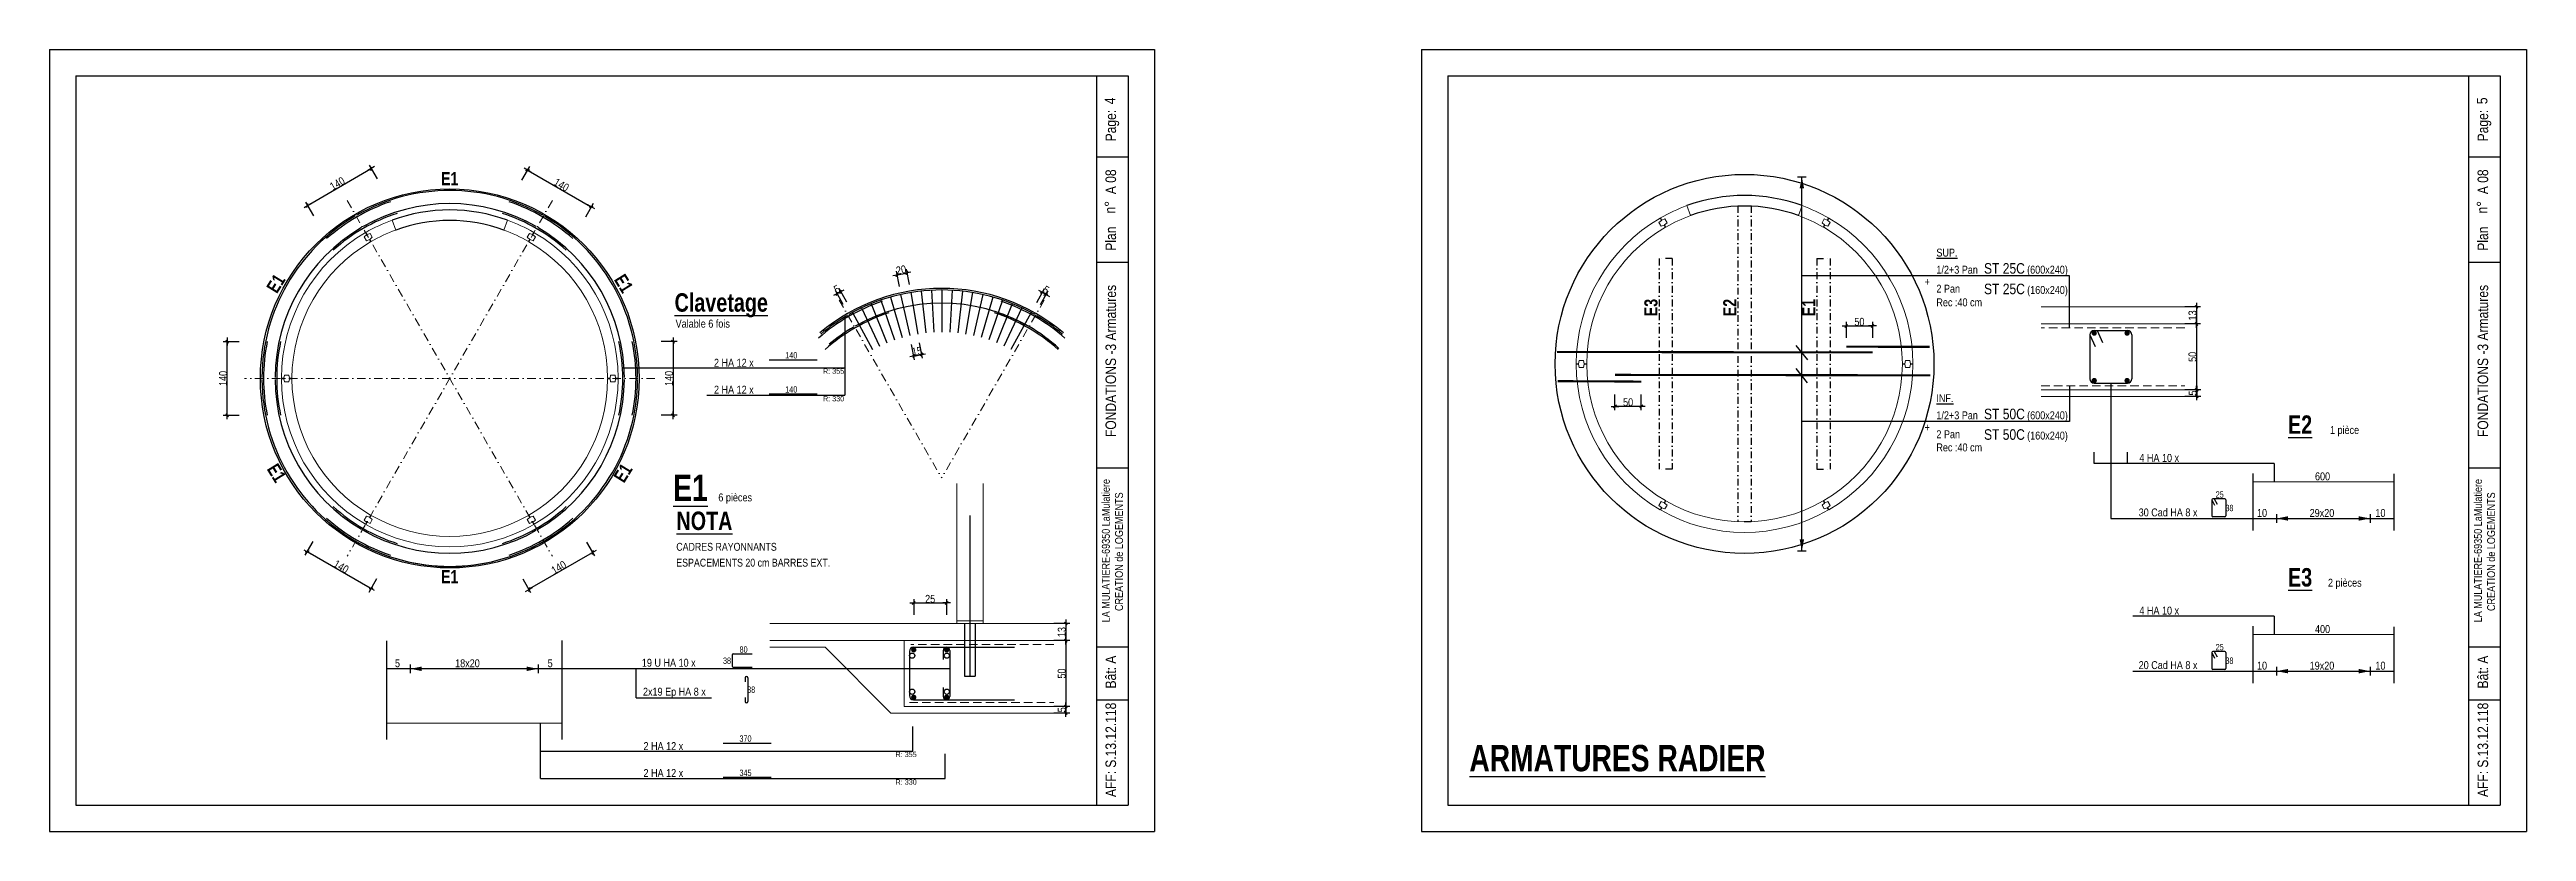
# Model space of a CAD drawing. Header units: centimetres. Extents: x 21705 to 41805, y -18708 to 100.
# Drawn here: x 31980 to 36688, y -18708 to -17223 of the extents above; entities that cross this region are included whole.
import ezdxf
from ezdxf.enums import TextEntityAlignment as Align

# ---------------------------------------------------------------- set-up
doc = ezdxf.new("R2010")
doc.units = ezdxf.units.CM
doc.header["$LTSCALE"] = 25.4
doc.header["$PDMODE"] = 1
doc.header["$PDSIZE"] = -2
for name, pattern in [('CACHE', [9.525, 6.35, -3.175]), ('TIRETPT2', [12.7, 6.35, -3.175, 0, -3.175]), ('TIRETPTX2', [50.8, 25.4, -12.7, 0, -12.7])]:
    doc.linetypes.add(name, pattern=pattern)
for name, color, linetype in [('01_cote_gen', 4, 'Continuous'), ('01_fenetres', 171, 'Continuous'), ('01_linteaux', 2, 'Continuous'), ('01_poch_murs', 253, 'Continuous'), ('01_texte', 230, 'Continuous'), ('AA_COTES', 2, 'Continuous')]:
    doc.layers.add(name, color=color, linetype=linetype)
doc.layers.add('01_murs_coup', color=5, linetype='Continuous', lineweight=60)
doc.layers.add('B Général', color=7, linetype='Continuous', lineweight=5)
doc.styles.add('impact', font='impact.ttf')
doc.styles.add('MATTE_TXT', font='arial.ttf')
doc.styles.add('STYLE2', font='ARIALN.TTF')
doc.linetypes.add('ZIGZAG', pattern='A,0.00254,-5.08,[131,ltypeshp.shx,S=5.08,R=0,X=-5.08,Y=0],-10.16,[131,ltypeshp.shx,S=5.08,R=180,X=5.08,Y=0],-5.08', length=20.32254)
doc.dimstyles.new('JB5', dxfattribs={"dimscale": 0.1, "dimtxt": 150, "dimasz": 15, "dimexe": 0.1, "dimexo": 0.1, "dimgap": 0.09, "dimtad": 1, "dimdec": 1, "dimlfac": 0.4, "dimdsep": 46, "dimtxsty": 'STYLE2', "dimblk1": 'BOND_G', "dimblk2": 'BOND_D', "dimsah": 1, "dimcen": 1.5, "dimdle": 0.01, "dimse1": 1, "dimse2": 1, "dimclrd": 4, "dimclre": 2, "dimclrt": 6, "dimazin": 2, "dimtfac": 2.333333, "dimtdec": 1, "dimtix": 1, "dimtmove": 2, "dimatfit": 3, "dimldrblk": 'BOND_G', "dimfxl": 1, "dimtolj": 1, "dimtzin": 0, "dimarcsym": 0})
doc.dimstyles.new('JB50', dxfattribs={"dimscale": 0.1, "dimtxt": 150, "dimasz": 15, "dimexe": 0.1, "dimexo": 0.1, "dimgap": 0.09, "dimtad": 1, "dimdec": 1, "dimdsep": 46, "dimtxsty": 'STYLE2', "dimblk1": 'BOND_G', "dimblk2": 'BOND_D', "dimsah": 1, "dimcen": 1.5, "dimdle": 0.01, "dimse1": 1, "dimse2": 1, "dimclrd": 4, "dimclre": 2, "dimclrt": 6, "dimazin": 2, "dimtfac": 2.333333, "dimtdec": 1, "dimtix": 1, "dimtmove": 2, "dimatfit": 3, "dimldrblk": 'BOND_G', "dimfxl": 1, "dimtolj": 1, "dimtzin": 0, "dimarcsym": 0})

msp = doc.modelspace()

# ---------------------------------------------------------------- texts
at = {"layer": '01_texte', "style": 'STYLE2'}
for s, height, p in [('4', 20, (34006.06, -17326.61)), ('5', 20, (36614.06, -17326.61)), ('Page:', 20, (34007.5, -17397.3)), ('Page:', 20, (36615.5, -17397.3)), (' A 08', 20, (34007.5, -17503.94)), (' A 08', 20, (36615.5, -17503.94)), ('n%%D', 20, (34006.06, -17534.28)), ('n%%D', 20, (36614.06, -17534.28)), ('Plan', 20, (34007.5, -17604.96)), ('Plan', 20, (36615.5, -17604.96)), ('FONDATIONS -3 Armatures', 20, (34007.5, -17958.83)), ('FONDATIONS -3 Armatures', 20, (36615.5, -17958.83)), ('LA MULATIERE-69350 LaMulatiere', 15, (33995.64, -18310.68)), ('CREATION de LOGEMENTS', 15, (34020.64, -18289.2)), ('LA MULATIERE-69350 LaMulatiere', 15, (36603.64, -18310.68)), ('CREATION de LOGEMENTS', 15, (36628.64, -18289.2)), ('Bât: A', 20, (34007.5, -18436.42)), ('Bât: A', 20, (36615.5, -18436.42)), ('S.13.12.118', 20, (34007.5, -18586.92)), ('S.13.12.118', 20, (36615.5, -18586.92)), ('AFF:', 20, (34007.5, -18642.58)), ('AFF:', 20, (36615.5, -18642.58))]:
    msp.add_text(s, height=height, rotation=90, dxfattribs=at).set_placement(p)
at = {"layer": '01_texte', "style": 'impact'}
for s, height, p in [('E1', 25, (32740.88, -17487.98)), ('%%UClavetage', 35, (33257.08, -17731.21)), ('%%UE2', 35, (36258.08, -17963.21)), ('%%UE1', 50, (33198.58, -18095.21)), ('E1', 25, (32740.88, -18243.98)), ('%%UE3', 35, (36258.08, -18253.21)), ('%%UARMATURES RADIER', 50, (34960.57, -18608.58))]:
    msp.add_text(s, height=height, dxfattribs=at).set_placement(p, align=Align.BOTTOM_CENTER)
at = {"layer": '01_texte', "style": 'STYLE2'}
for s, height, p in [('%%USUP.', 15, (35566.77, -17616)), ('1/2+3 Pan', 15, (35566.77, -17648.5)), ('ST 25C', 20, (35657.27, -17648.5)), ('(600x240)', 15, (35739.27, -17648.5)), ('+', 15, (35544.27, -17671.5)), ('2 Pan', 15, (35566.77, -17684.5)), ('Rec :40 cm', 15, (35566.77, -17710.5)), ('ST 25C', 20, (35657.27, -17687.5)), ('(160x240)', 15, (35739.27, -17687)), ('R: 355', 10, (33450.44, -17838.57)), ('R: 330', 10, (33450.44, -17890.96)), ('%%UINF.', 15, (35566.77, -17892.5)), ('+', 15, (35544.27, -17948)), ('1/2+3 Pan', 15, (35566.77, -17925)), ('ST 50C', 20, (35657.27, -17925)), ('(600x240)', 15, (35739.27, -17925)), ('2 Pan', 15, (35566.77, -17961)), ('Rec :40 cm', 15, (35566.77, -17986)), ('ST 50C', 20, (35657.27, -17964)), ('(160x240)', 15, (35739.27, -17963.5)), ('30 Cad HA 8 x', 15, (35951.25, -18109.5)), ('19 U HA 10 x', 15, (33106.27, -18395)), ('20 Cad HA 8 x', 15, (35951.25, -18399.5)), ('2x19 Ep HA 8 x', 15, (33108.34, -18450)), ('R: 355', 10, (33588.31, -18566.7)), ('R: 330', 10, (33588.31, -18619.1))]:
    msp.add_text(s, height=height, dxfattribs=at).set_placement(p)
at = {"layer": '01_texte', "style": 'impact'}
for s, rotation, p in [('E1', 58.32453, (32427.51, -17677.66)), ('E1', 301.67547, (33054.65, -17677.67)), ('E3', 90, (35044.16, -17712.82)), ('E2', 90, (35194.16, -17712.82)), ('E1', 90, (35344.16, -17712.82)), ('E1', 301.67547, (32394.88, -18037.48)), ('E1', 58.32453, (33087.28, -18037.47))]:
    msp.add_text(s, height=25, rotation=rotation, dxfattribs=at).set_placement(p, align=Align.BOTTOM_CENTER)
at = {"layer": '01_texte', "style": 'STYLE2'}
for s, p in [('Valable 6 fois', (33273.56, -17751)), ('2 HA 12 x', (33318.8, -17825.2)), ('2 HA 12 x', (33318.8, -17876.38)), ('1 pièce ', (36375.06, -17953)), ('4 HA 10 x', (36028.04, -18005.96)), ('600', (36315.09, -18041)), ('6 pièces', (33315.56, -18081)), ('10', (36195.27, -18110.5)), ('29x20', (36323.09, -18110.5)), ('10', (36420.38, -18110.5)), ('2 pièces', (36375.06, -18243)), ('4 HA 10 x', (36028.04, -18295.96)), ('400', (36315.09, -18331)), ('5', (32646.56, -18396)), ('18x20', (32798.11, -18396)), ('5', (32936.67, -18396)), ('10', (36195.27, -18400.5)), ('19x20', (36323.09, -18400.5)), ('10', (36420.38, -18400.5)), ('2 HA 12 x', (33184.8, -18553.28)), ('2 HA 12 x', (33184.8, -18604.46))]:
    msp.add_text(s, height=15, dxfattribs=at).set_placement(p, align=Align.RIGHT)
at = {"layer": '01_texte', "style": 'STYLE2', "width": 0.8}
for s, p in [('140', (33401.65, -17809.51)), ('140', (33401.65, -17874.41)), ('25', (36112.94, -18073.85)), ('38', (36131.42, -18099.59)), ('80', (33307.17, -18368.35)), ('25', (36112.94, -18363.85)), ('38', (33275.69, -18389.59)), ('38', (36131.42, -18389.59)), ('38', (33321.67, -18444.68)), ('370', (33314.65, -18537.59)), ('345', (33314.65, -18602.49))]:
    msp.add_text(s, height=12, dxfattribs=at).set_placement(p, align=Align.RIGHT)
at = {"layer": '01_texte', "style": 'impact'}
msp.add_text('%%UNOTA', height=35, dxfattribs=at).set_placement((33171.92, -18145.91), align=Align.BOTTOM_LEFT)
at = {"layer": '01_texte', "style": 'MATTE_TXT', "width": 0.8}
for s, p in [('CADRES RAYONNANTS', (33171.64, -18179.31)), ('ESPACEMENTS 20 cm BARRES EXT.', (33171.64, -18209.42))]:
    msp.add_text(s, height=15, dxfattribs=at).set_placement(p, align=Align.BOTTOM_LEFT)

# ---------------------------------------------------------------- blocks, each defined once
blk = doc.blocks.new('BOND_G')
at = {"layer": 'AA_COTES', "color": 0}
for p, q in [((5, 0), (-5, 0)), ((1.8, 1.8), (-1.8, -1.8)), ((0, -5), (0, 15))]:
    blk.add_line(p, q, dxfattribs=at)
blk = doc.blocks.new('BOND_D')
at = {"layer": 'AA_COTES', "color": 0}
for p, q in [((5, 0), (-5, 0)), ((-1.8, -1.8), (1.8, 1.8)), ((0, 5), (0, -15))]:
    blk.add_line(p, q, dxfattribs=at)
blk = doc.blocks.new('*D43')
at = {"layer": '01_cote_gen', "color": 4, "lineweight": -2, "transparency": 16777216}
blk.add_line((33912, -18347), (33912, -18469), dxfattribs=at)
at = {"layer": 'Defpoints', "color": 0, "transparency": 16777216}
for p in [(33889.4, -18345.5), (33889.4, -18470.5), (33912, -18470.5)]:
    blk.add_point(p, dxfattribs=at)
at = {"layer": '01_cote_gen', "color": 4, "lineweight": -2, "transparency": 16777216, "xscale": 1.5, "yscale": 1.5, "zscale": 1.5}
for name, p, rotation in [('BOND_G', (33912, -18345.5), 90), ('BOND_D', (33912, -18470.5), 270)]:
    blk.add_blockref(name, p, dxfattribs=dict(at, rotation=rotation))
at = {"layer": '01_cote_gen', "color": 6, "transparency": 16777216, "insert": (33904.3, -18408), "char_height": 15, "attachment_point": 5, "rotation": 90, "style": 'STYLE2'}
blk.add_mtext('\\A1;50', dxfattribs=at)
blk = doc.blocks.new('*D44')
at = {"layer": '01_cote_gen', "color": 4, "lineweight": -2, "transparency": 16777216}
blk.add_line((33912, -18472), (33912, -18481.5), dxfattribs=at)
at = {"layer": 'Defpoints', "color": 0, "transparency": 16777216}
for p in [(33879.5, -18470.5), (33879.5, -18483), (33912, -18483)]:
    blk.add_point(p, dxfattribs=at)
at = {"layer": '01_cote_gen', "color": 4, "lineweight": -2, "transparency": 16777216, "xscale": 1.5, "yscale": 1.5, "zscale": 1.5}
for name, p, rotation in [('BOND_G', (33912, -18470.5), 90), ('BOND_D', (33912, -18483), 270)]:
    blk.add_blockref(name, p, dxfattribs=dict(at, rotation=rotation))
at = {"layer": '01_cote_gen', "color": 6, "transparency": 16777216, "insert": (33904.4, -18476.8), "char_height": 15, "attachment_point": 5, "rotation": 90, "style": 'STYLE2'}
blk.add_mtext('\\A1;5', dxfattribs=at)
blk = doc.blocks.new('*D45')
at = {"layer": '01_cote_gen', "color": 4, "lineweight": -2, "transparency": 16777216}
blk.add_line((33624.5, -18274), (33684, -18274), dxfattribs=at)
at = {"layer": 'Defpoints', "color": 0, "transparency": 16777216}
for p in [(33623, -18296.5), (33685.5, -18274), (33685.5, -18296.5)]:
    blk.add_point(p, dxfattribs=at)
at = {"layer": '01_cote_gen', "color": 4, "lineweight": -2, "transparency": 16777216, "xscale": 1.5, "yscale": 1.5, "zscale": 1.5, "rotation": 180}
blk.add_blockref('BOND_G', (33623, -18274), dxfattribs=at)
at = {"layer": '01_cote_gen', "color": 4, "lineweight": -2, "transparency": 16777216, "xscale": 1.5, "yscale": 1.5, "zscale": 1.5}
blk.add_blockref('BOND_D', (33685.5, -18274), dxfattribs=at)
at = {"layer": '01_cote_gen', "color": 6, "transparency": 16777216, "insert": (33654.2, -18266.3), "char_height": 15, "attachment_point": 5, "style": 'STYLE2'}
blk.add_mtext('\\A1;25', dxfattribs=at)
blk = doc.blocks.new('*D87')
at = {"layer": '01_cote_gen', "color": 4, "lineweight": -2, "transparency": 16777216}
for p, q in [((33621.7, -17805.2), (33620.2, -17805.4)), ((33623.1, -17804.9), (33638.1, -17801.9)), ((33639.6, -17801.7), (33641.1, -17801.4))]:
    blk.add_line(p, q, dxfattribs=at)
at = {"layer": 'Defpoints', "color": 0, "transparency": 16777216}
for p in [(33615.6, -17766.2), (33630.6, -17763.3), (33638.1, -17801.9)]:
    blk.add_point(p, dxfattribs=at)
at = {"layer": '01_cote_gen', "color": 4, "lineweight": -2, "transparency": 16777216, "xscale": 1.5, "yscale": 1.5, "zscale": 1.5}
for name, p, rotation in [('BOND_G', (33623.1, -17804.9), 11.04263374792501), ('BOND_D', (33638.1, -17801.9), 191.0426337479251)]:
    blk.add_blockref(name, p, dxfattribs=dict(at, rotation=rotation))
at = {"layer": '01_cote_gen', "color": 6, "transparency": 16777216, "insert": (33629.2, -17795.9), "char_height": 15, "attachment_point": 5, "rotation": 11.0426, "style": 'STYLE2'}
blk.add_mtext('\\A1;15', dxfattribs=at)
blk = doc.blocks.new('*D88')
at = {"layer": '01_cote_gen', "color": 4, "lineweight": -2, "transparency": 16777216}
blk.add_line((33592.3, -17650.5), (33608.7, -17647.3), dxfattribs=at)
at = {"layer": 'Defpoints', "color": 0, "transparency": 16777216}
for p in [(33610.1, -17647.1), (33598.1, -17688.1), (33617.4, -17684.4)]:
    blk.add_point(p, dxfattribs=at)
at = {"layer": '01_cote_gen', "color": 4, "lineweight": -2, "transparency": 16777216, "xscale": 1.5, "yscale": 1.5, "zscale": 1.5}
for name, p, rotation in [('BOND_G', (33590.8, -17650.8), 191.0426337478496), ('BOND_D', (33610.1, -17647.1), 11.04263374784956)]:
    blk.add_blockref(name, p, dxfattribs=dict(at, rotation=rotation))
at = {"layer": '01_cote_gen', "color": 6, "transparency": 16777216, "insert": (33599, -17641.4), "char_height": 15, "attachment_point": 5, "rotation": 11.0426, "style": 'STYLE2'}
blk.add_mtext('\\A1;20', dxfattribs=at)
blk = doc.blocks.new('*D89')
at = {"layer": '01_cote_gen', "color": 4, "lineweight": -2, "transparency": 16777216}
blk.add_line((33912, -18314.5), (33912, -18344), dxfattribs=at)
at = {"layer": 'Defpoints', "color": 0, "transparency": 16777216}
for p in [(33889.4, -18313), (33876.4, -18345.5), (33912, -18345.5)]:
    blk.add_point(p, dxfattribs=at)
at = {"layer": '01_cote_gen', "color": 4, "lineweight": -2, "transparency": 16777216, "xscale": 1.5, "yscale": 1.5, "zscale": 1.5}
for name, p, rotation in [('BOND_G', (33912, -18313), 90), ('BOND_D', (33912, -18345.5), 270)]:
    blk.add_blockref(name, p, dxfattribs=dict(at, rotation=rotation))
at = {"layer": '01_cote_gen', "color": 6, "transparency": 16777216, "insert": (33904.3, -18329.2), "char_height": 15, "attachment_point": 5, "rotation": 90, "style": 'STYLE2'}
blk.add_mtext('\\A1;13', dxfattribs=at)
blk = doc.blocks.new('*D90')
at = {"layer": '01_cote_gen', "color": 4, "lineweight": -2, "transparency": 16777216}
for p, q in [((33475.9, -17687.2), (33474.6, -17688)), ((33484.2, -17682.6), (33477.2, -17686.5)), ((33485.6, -17681.9), (33486.9, -17681.2))]:
    blk.add_line(p, q, dxfattribs=at)
at = {"layer": 'Defpoints', "color": 0, "transparency": 16777216}
for p in [(33477.2, -17686.5), (33499.4, -17726.3), (33506.3, -17722.4)]:
    blk.add_point(p, dxfattribs=at)
at = {"layer": '01_cote_gen', "color": 4, "lineweight": -2, "transparency": 16777216, "xscale": 1.5, "yscale": 1.5, "zscale": 1.5}
for name, p, rotation in [('BOND_D', (33477.2, -17686.5), 29.03693990690281), ('BOND_G', (33484.2, -17682.6), 209.0369399069028)]:
    blk.add_blockref(name, p, dxfattribs=dict(at, rotation=rotation))
at = {"layer": '01_cote_gen', "color": 6, "transparency": 16777216, "insert": (33477, -17677.9), "char_height": 15, "attachment_point": 5, "rotation": 29.0369, "style": 'STYLE2'}
blk.add_mtext('\\A1;5', dxfattribs=at)
blk = doc.blocks.new('*D91')
at = {"layer": '01_cote_gen', "color": 4, "lineweight": -2, "transparency": 16777216}
for p, q in [((33865.9, -17683.4), (33864.6, -17682.6)), ((33874.2, -17688), (33867.2, -17684.1)), ((33875.5, -17688.7), (33876.8, -17689.4))]:
    blk.add_line(p, q, dxfattribs=at)
at = {"layer": 'Defpoints', "color": 0, "transparency": 16777216}
for p in [(33867.2, -17684.1), (33845.9, -17722.4), (33852.9, -17726.3)]:
    blk.add_point(p, dxfattribs=at)
at = {"layer": '01_cote_gen', "color": 4, "lineweight": -2, "transparency": 16777216, "xscale": 1.5, "yscale": 1.5, "zscale": 1.5}
for name, p, rotation in [('BOND_D', (33867.2, -17684.1), 330.9630600931023), ('BOND_G', (33874.2, -17688), 150.9630600931023)]:
    blk.add_blockref(name, p, dxfattribs=dict(at, rotation=rotation))
at = {"layer": '01_cote_gen', "color": 6, "transparency": 16777216, "insert": (33874.4, -17679.4), "char_height": 15, "attachment_point": 5, "rotation": 330.9631, "style": 'STYLE2'}
blk.add_mtext('\\A1;5', dxfattribs=at)
blk = doc.blocks.new('*D92')
at = {"layer": '01_cote_gen', "color": 4, "lineweight": -2, "transparency": 16777216}
blk.add_line((33165.5, -17779), (33165.5, -17916), dxfattribs=at)
at = {"layer": 'Defpoints', "color": 0, "transparency": 16777216}
for p in [(33088.1, -17777.5), (33088.1, -17917.5), (33165.5, -17917.5)]:
    blk.add_point(p, dxfattribs=at)
at = {"layer": '01_cote_gen', "color": 4, "lineweight": -2, "transparency": 16777216, "xscale": 1.5, "yscale": 1.5, "zscale": 1.5}
for name, p, rotation in [('BOND_G', (33165.5, -17777.5), 90), ('BOND_D', (33165.5, -17917.5), 270)]:
    blk.add_blockref(name, p, dxfattribs=dict(at, rotation=rotation))
at = {"layer": '01_cote_gen', "color": 6, "transparency": 16777216, "insert": (33157.8, -17847.5), "char_height": 15, "attachment_point": 5, "rotation": 90, "style": 'STYLE2'}
blk.add_mtext('\\A1;140', dxfattribs=at)
blk = doc.blocks.new('*D93')
at = {"layer": '01_cote_gen', "color": 4, "lineweight": -2, "transparency": 16777216}
blk.add_line((32890.2, -17452.3), (33008.8, -17520.8), dxfattribs=at)
at = {"layer": 'Defpoints', "color": 0, "transparency": 16777216}
for p in [(32854, -17512), (33010.1, -17521.5), (32975.2, -17582)]:
    blk.add_point(p, dxfattribs=at)
at = {"layer": '01_cote_gen', "color": 4, "lineweight": -2, "transparency": 16777216, "xscale": 1.5, "yscale": 1.5, "zscale": 1.5}
for name, p, rotation in [('BOND_G', (32888.9, -17451.5), 149.9999999999151), ('BOND_D', (33010.1, -17521.5), 329.9999999999151)]:
    blk.add_blockref(name, p, dxfattribs=dict(at, rotation=rotation))
at = {"layer": '01_cote_gen', "color": 6, "transparency": 16777216, "insert": (32953.3, -17479.9), "char_height": 15, "attachment_point": 5, "rotation": 330, "style": 'STYLE2'}
blk.add_mtext('\\A1;140', dxfattribs=at)
blk = doc.blocks.new('*D94')
at = {"layer": '01_cote_gen', "color": 4, "lineweight": -2, "transparency": 16777216}
blk.add_line((32471.9, -17518.2), (32590.5, -17449.7), dxfattribs=at)
at = {"layer": 'Defpoints', "color": 0, "transparency": 16777216}
for p in [(32591.8, -17449), (32628.2, -17512), (32507, -17582)]:
    blk.add_point(p, dxfattribs=at)
at = {"layer": '01_cote_gen', "color": 4, "lineweight": -2, "transparency": 16777216, "xscale": 1.5, "yscale": 1.5, "zscale": 1.5}
for name, p, rotation in [('BOND_D', (32591.8, -17449), 30.00000000011737), ('BOND_G', (32470.6, -17519), 210.0000000001174)]:
    blk.add_blockref(name, p, dxfattribs=dict(at, rotation=rotation))
at = {"layer": '01_cote_gen', "color": 6, "transparency": 16777216, "insert": (32527.4, -17477.4), "char_height": 15, "attachment_point": 5, "rotation": 30, "style": 'STYLE2'}
blk.add_mtext('\\A1;140', dxfattribs=at)
blk = doc.blocks.new('*D95')
at = {"layer": '01_cote_gen', "color": 4, "lineweight": -2, "transparency": 16777216}
blk.add_line((32318, -17916), (32318, -17779), dxfattribs=at)
at = {"layer": 'Defpoints', "color": 0, "transparency": 16777216}
for p in [(32318, -17777.5), (32394.1, -17777.5), (32394.1, -17917.5)]:
    blk.add_point(p, dxfattribs=at)
at = {"layer": '01_cote_gen', "color": 4, "lineweight": -2, "transparency": 16777216, "xscale": 1.5, "yscale": 1.5, "zscale": 1.5}
for name, p, rotation in [('BOND_D', (32318, -17777.5), 90), ('BOND_G', (32318, -17917.5), 270)]:
    blk.add_blockref(name, p, dxfattribs=dict(at, rotation=rotation))
at = {"layer": '01_cote_gen', "color": 6, "transparency": 16777216, "insert": (32310.3, -17847.5), "char_height": 15, "attachment_point": 5, "rotation": 90, "style": 'STYLE2'}
blk.add_mtext('\\A1;140', dxfattribs=at)
blk = doc.blocks.new('*D96')
at = {"layer": '01_cote_gen', "color": 4, "lineweight": -2, "transparency": 16777216}
blk.add_line((32590.1, -18245.9), (32471.5, -18177.4), dxfattribs=at)
at = {"layer": 'Defpoints', "color": 0, "transparency": 16777216}
for p in [(32507, -18113), (32470.2, -18176.7), (32628.2, -18183)]:
    blk.add_point(p, dxfattribs=at)
at = {"layer": '01_cote_gen', "color": 4, "lineweight": -2, "transparency": 16777216, "xscale": 1.5, "yscale": 1.5, "zscale": 1.5}
for name, p, rotation in [('BOND_D', (32470.2, -18176.7), 149.9999999999004), ('BOND_G', (32591.4, -18246.7), 329.9999999999004)]:
    blk.add_blockref(name, p, dxfattribs=dict(at, rotation=rotation))
at = {"layer": '01_cote_gen', "color": 6, "transparency": 16777216, "insert": (32534.7, -18205), "char_height": 15, "attachment_point": 5, "rotation": 330, "style": 'STYLE2'}
blk.add_mtext('\\A1;140', dxfattribs=at)
blk = doc.blocks.new('*D97')
at = {"layer": '01_cote_gen', "color": 4, "lineweight": -2, "transparency": 16777216}
blk.add_line((33011.5, -18178.9), (32892.9, -18247.4), dxfattribs=at)
at = {"layer": 'Defpoints', "color": 0, "transparency": 16777216}
for p in [(32975.2, -18113), (32854, -18183), (32891.6, -18248.2)]:
    blk.add_point(p, dxfattribs=at)
at = {"layer": '01_cote_gen', "color": 4, "lineweight": -2, "transparency": 16777216, "xscale": 1.5, "yscale": 1.5, "zscale": 1.5}
for name, p, rotation in [('BOND_G', (33012.8, -18178.2), 30.00000000007016), ('BOND_D', (32891.6, -18248.2), 210.0000000000702)]:
    blk.add_blockref(name, p, dxfattribs=dict(at, rotation=rotation))
at = {"layer": '01_cote_gen', "color": 6, "transparency": 16777216, "insert": (32948.4, -18206.5), "char_height": 15, "attachment_point": 5, "rotation": 30, "style": 'STYLE2'}
blk.add_mtext('\\A1;140', dxfattribs=at)
blk = doc.blocks.new('*D99')
at = {"layer": '01_cote_gen', "color": 4, "lineweight": -2, "transparency": 16777216}
blk.add_line((36061.3, -17745.5), (36061.3, -17867.5), dxfattribs=at)
at = {"layer": 'Defpoints', "color": 0, "transparency": 16777216}
for p in [(36038.7, -17744), (36038.7, -17869), (36061.3, -17869)]:
    blk.add_point(p, dxfattribs=at)
at = {"layer": '01_cote_gen', "color": 4, "lineweight": -2, "transparency": 16777216, "xscale": 1.5, "yscale": 1.5, "zscale": 1.5}
for name, p, rotation in [('BOND_G', (36061.3, -17744), 90), ('BOND_D', (36061.3, -17869), 270)]:
    blk.add_blockref(name, p, dxfattribs=dict(at, rotation=rotation))
at = {"layer": '01_cote_gen', "color": 6, "transparency": 16777216, "insert": (36053.6, -17806.5), "char_height": 15, "attachment_point": 5, "rotation": 90, "style": 'STYLE2'}
blk.add_mtext('\\A1;50', dxfattribs=at)
blk = doc.blocks.new('*D100')
at = {"layer": '01_cote_gen', "color": 4, "lineweight": -2, "transparency": 16777216}
blk.add_line((36061.7, -17870.5), (36061.7, -17880), dxfattribs=at)
at = {"layer": 'Defpoints', "color": 0, "transparency": 16777216}
for p in [(36029.2, -17869), (36029.2, -17881.5), (36061.7, -17881.5)]:
    blk.add_point(p, dxfattribs=at)
at = {"layer": '01_cote_gen', "color": 4, "lineweight": -2, "transparency": 16777216, "xscale": 1.5, "yscale": 1.5, "zscale": 1.5}
for name, p, rotation in [('BOND_G', (36061.7, -17869), 90), ('BOND_D', (36061.7, -17881.5), 270)]:
    blk.add_blockref(name, p, dxfattribs=dict(at, rotation=rotation))
at = {"layer": '01_cote_gen', "color": 6, "transparency": 16777216, "insert": (36054.1, -17875.2), "char_height": 15, "attachment_point": 5, "rotation": 90, "style": 'STYLE2'}
blk.add_mtext('\\A1;5', dxfattribs=at)
blk = doc.blocks.new('*D98')
at = {"layer": '01_cote_gen', "color": 4, "lineweight": -2, "transparency": 16777216}
blk.add_line((36061.3, -17713), (36061.3, -17742.5), dxfattribs=at)
at = {"layer": 'Defpoints', "color": 0, "transparency": 16777216}
for p in [(36025.7, -17744), (36038.7, -17711.5), (36061.3, -17744)]:
    blk.add_point(p, dxfattribs=at)
at = {"layer": '01_cote_gen', "color": 4, "lineweight": -2, "transparency": 16777216, "xscale": 1.5, "yscale": 1.5, "zscale": 1.5}
for name, p, rotation in [('BOND_G', (36061.3, -17711.5), 90), ('BOND_D', (36061.3, -17744), 270)]:
    blk.add_blockref(name, p, dxfattribs=dict(at, rotation=rotation))
at = {"layer": '01_cote_gen', "color": 6, "transparency": 16777216, "insert": (36053.6, -17727.8), "char_height": 15, "attachment_point": 5, "rotation": 90, "style": 'STYLE2'}
blk.add_mtext('\\A1;13', dxfattribs=at)
blk = doc.blocks.new('*D101')
at = {"layer": '01_poch_murs', "color": 4, "lineweight": -2, "transparency": 16777216}
blk.add_line((35004.3, -17900.5), (34957.3, -17900.5), dxfattribs=at)
at = {"layer": 'Defpoints', "color": 0, "transparency": 16777216}
for p in [(34955.8, -17870), (35005.8, -17870), (34955.8, -17900.5)]:
    blk.add_point(p, dxfattribs=at)
at = {"layer": '01_poch_murs', "color": 4, "lineweight": -2, "transparency": 16777216, "xscale": 1.5, "yscale": 1.5, "zscale": 1.5, "rotation": 180}
blk.add_blockref('BOND_D', (34955.8, -17900.5), dxfattribs=at)
at = {"layer": '01_poch_murs', "color": 4, "lineweight": -2, "transparency": 16777216, "xscale": 1.5, "yscale": 1.5, "zscale": 1.5}
blk.add_blockref('BOND_G', (35005.8, -17900.5), dxfattribs=at)
at = {"layer": '01_poch_murs', "color": 6, "transparency": 16777216, "insert": (34980.8, -17892.8), "char_height": 15, "attachment_point": 5, "style": 'STYLE2'}
blk.add_mtext('\\A1;50', dxfattribs=at)
blk = doc.blocks.new('*D128')
at = {"layer": '01_poch_murs', "color": 4, "lineweight": -2, "transparency": 16777216}
blk.add_line((35396.9, -17747.8), (35443.9, -17747.8), dxfattribs=at)
at = {"layer": 'Defpoints', "color": 0, "transparency": 16777216}
for p in [(35445.4, -17747.8), (35395.4, -17773.6), (35445.4, -17773.6)]:
    blk.add_point(p, dxfattribs=at)
at = {"layer": '01_poch_murs', "color": 4, "lineweight": -2, "transparency": 16777216, "xscale": 1.5, "yscale": 1.5, "zscale": 1.5, "rotation": 180}
blk.add_blockref('BOND_G', (35395.4, -17747.8), dxfattribs=at)
at = {"layer": '01_poch_murs', "color": 4, "lineweight": -2, "transparency": 16777216, "xscale": 1.5, "yscale": 1.5, "zscale": 1.5}
blk.add_blockref('BOND_D', (35445.4, -17747.8), dxfattribs=at)
at = {"layer": '01_poch_murs', "color": 6, "transparency": 16777216, "insert": (35420.4, -17740.1), "char_height": 15, "attachment_point": 5, "style": 'STYLE2'}
blk.add_mtext('\\A1;50', dxfattribs=at)

# ---------------------------------------------------------------- dimensions: what is measured, and where the dimension line sits
at = {"layer": '01_cote_gen'}
for p1, p2, distance, picture, middle in [((32506.95, -17581.98), (32628.19, -17511.98), 72.73, '*D94', (32527.37, -17477.35)), ((32853.96, -17511.98), (32975.2, -17581.98), 69.78, '*D93', (32953.31, -17479.91)), ((32394.07, -17917.5), (32394.07, -17777.5), 76.07, '*D95', (32310.33, -17847.5)), ((32628.19, -18183.02), (32506.95, -18113.02), 73.5, '*D96', (32534.66, -18205.03)), ((32975.2, -18113.02), (32853.96, -18183.02), 75.23, '*D97', (32948.37, -18206.53))]:
    dim = msp.add_aligned_dim(p1=p1, p2=p2, distance=distance, dimstyle='JB50', dxfattribs=at)
    dim.commit()
    dim.dimension.update_dxf_attribs({"geometry": picture, "text_midpoint": middle})
for p1, p2, distance, text, picture, middle in [((33598.12, -17688.12), (33617.41, -17684.36), 38.01, '20', '*D88', (33599.02, -17641.41)), ((33506.35, -17722.45), (33499.35, -17726.33), -45.54, '5', '*D90', (33477.04, -17677.89)), ((33852.88, -17726.33), (33845.89, -17722.45), -43.86, '5', '*D91', (33874.38, -17679.37)), ((33615.6, -17766.19), (33630.57, -17763.27), -39.41, '15', '*D87', (33629.16, -17795.88))]:
    dim = msp.add_aligned_dim(p1=p1, p2=p2, distance=distance, text=text, dimstyle='JB50', dxfattribs=at)
    dim.commit()
    dim.dimension.update_dxf_attribs({"geometry": picture, "text_midpoint": middle})
for base, p1, p2, dimstyle, picture, middle in [((36061.28, -17744), (36038.69, -17711.5), (36025.69, -17744), 'JB5', '*D98', (36053.61, -17727.75)), ((36061.28, -17869), (36038.69, -17744), (36038.69, -17869), 'JB5', '*D99', (36053.61, -17806.5)), ((33165.5, -17917.5), (33088.09, -17777.5), (33088.09, -17917.5), 'JB50', '*D92', (33157.83, -17847.5)), ((36061.7, -17881.5), (36029.2, -17869), (36029.2, -17881.5), 'JB5', '*D100', (36054.06, -17875.25)), ((33912, -18345.5), (33889.42, -18313), (33876.42, -18345.5), 'JB5', '*D89', (33904.33, -18329.25)), ((33912, -18470.5), (33889.42, -18345.5), (33889.42, -18470.5), 'JB5', '*D43', (33904.33, -18408)), ((33912, -18483), (33879.5, -18470.5), (33879.5, -18483), 'JB5', '*D44', (33904.36, -18476.75))]:
    dim = msp.add_linear_dim(base=base, p1=p1, p2=p2, angle=90, dimstyle=dimstyle, dxfattribs=at)
    dim.commit()
    dim.dimension.update_dxf_attribs({"geometry": picture, "text_midpoint": middle})
dim = msp.add_linear_dim(base=(33685.5, -18274), p1=(33623, -18296.5), p2=(33685.5, -18296.5), dimstyle='JB5', dxfattribs=at)
dim.commit()
dim.dimension.update_dxf_attribs({"geometry": '*D45', "text_midpoint": (33654.25, -18266.33)})
at = {"layer": '01_poch_murs'}
for base, p1, p2, picture, middle in [((35445.4, -17747.79), (35395.4, -17773.56), (35445.4, -17773.56), '*D128', (35420.4, -17740.12)), ((34955.81, -17900.5), (35005.81, -17870), (34955.81, -17870), '*D101', (34980.81, -17892.83))]:
    dim = msp.add_linear_dim(base=base, p1=p1, p2=p2, dimstyle='JB50', dxfattribs=at)
    dim.commit()
    dim.dimension.update_dxf_attribs({"geometry": picture, "text_midpoint": middle})

# ---------------------------------------------------------------- linework, layer by layer
at = {"layer": '01_cote_gen'}
msp.add_line((33506.35, -17722.45), (33544.39, -17792.82), dxfattribs=at)
at = {"layer": '01_fenetres', "ltscale": 30}
for p, q in [((32030.35, -17272.88), (34030.35, -17272.88)), ((32030.35, -17272.88), (32030.35, -18657.88)), ((33970.35, -17272.88), (34030.35, -17272.88)), ((33970.35, -17272.88), (33970.35, -18657.88)), ((33970.35, -17272.88), (34030.35, -17272.88)), ((33970.35, -17272.88), (33970.35, -18657.88)), ((33970.35, -17272.88), (34030.35, -17272.88)), ((33970.35, -17272.88), (33970.35, -18657.88)), ((34030.35, -17272.88), (34030.35, -18657.88)), ((34030.35, -17272.88), (34030.35, -18657.88)), ((34030.35, -17272.88), (34030.35, -18657.88)), ((34030.35, -17272.88), (34030.35, -18657.88)), ((34030.35, -17272.88), (34030.35, -18657.88)), ((34030.35, -17272.88), (34030.35, -18657.88)), ((34638.35, -17272.88), (36638.35, -17272.88)), ((34638.35, -17272.88), (34638.35, -18657.88)), ((36578.35, -17272.88), (36638.35, -17272.88)), ((36578.35, -17272.88), (36578.35, -18657.88)), ((36578.35, -17272.88), (36638.35, -17272.88)), ((36578.35, -17272.88), (36578.35, -18657.88)), ((36578.35, -17272.88), (36638.35, -17272.88)), ((36578.35, -17272.88), (36578.35, -18657.88)), ((36638.35, -17272.88), (36638.35, -18657.88)), ((36638.35, -17272.88), (36638.35, -18657.88)), ((36638.35, -17272.88), (36638.35, -18657.88)), ((36638.35, -17272.88), (36638.35, -18657.88)), ((36638.35, -17272.88), (36638.35, -18657.88)), ((36638.35, -17272.88), (36638.35, -18657.88)), ((34030.35, -17427.01), (33970.35, -17427.01)), ((36638.35, -17427.01), (36578.35, -17427.01)), ((34030.35, -17627.01), (33970.35, -17627.01)), ((36638.35, -17627.01), (36578.35, -17627.01)), ((33970.35, -18017.2), (34030.35, -18017.2)), ((36578.35, -18017.2), (36638.35, -18017.2)), ((33970.35, -18357.38), (34030.35, -18357.38)), ((36578.35, -18357.38), (36638.35, -18357.38)), ((33970.35, -18457.88), (34030.35, -18457.88)), ((36578.35, -18457.88), (36638.35, -18457.88)), ((32030.35, -18657.88), (34030.35, -18657.88)), ((34638.35, -18657.88), (36638.35, -18657.88))]:
    msp.add_line(p, q, dxfattribs=at)
at = {"layer": '01_linteaux', "linetype": 'TIRETPTX2', "ltscale": 0.02}
for p, q in [((35189.58, -17520), (35189.58, -18120)), ((35214.58, -17520), (35189.58, -17520)), ((35214.58, -17520), (35214.58, -18120)), ((35064.58, -17620), (35039.58, -17620)), ((35039.58, -17620), (35039.58, -18020)), ((35064.58, -17620), (35064.58, -18020)), ((35339.58, -17620), (35364.58, -17620)), ((35339.58, -17620), (35339.58, -18020)), ((35364.58, -17620), (35364.58, -18020)), ((35064.58, -18020), (35039.58, -18020)), ((35339.58, -18020), (35364.58, -18020)), ((35214.58, -18120), (35189.58, -18120))]:
    msp.add_line(p, q, dxfattribs=at)
at = {"layer": '01_linteaux'}
for p, q in [((33560.3, -17698.81), (33586.25, -17774.48)), ((33579.06, -17692.94), (33600.81, -17769.93)), ((33598.12, -17688.12), (33615.6, -17766.19)), ((33617.41, -17684.36), (33630.57, -17763.27)), ((33636.88, -17681.66), (33645.67, -17761.18)), ((33656.47, -17680.04), (33660.87, -17759.92)), ((33676.12, -17679.5), (33676.12, -17759.5)), ((33695.77, -17680.04), (33691.36, -17759.92)), ((33715.35, -17681.66), (33706.56, -17761.18)), ((33734.82, -17684.36), (33721.67, -17763.27)), ((33754.12, -17688.12), (33736.64, -17766.19)), ((33773.17, -17692.94), (33751.42, -17769.93)), ((33791.93, -17698.81), (33765.98, -17774.48)), ((33506.35, -17722.45), (33544.39, -17792.82)), ((33523.89, -17713.58), (33558, -17785.94)), ((33541.89, -17705.69), (33571.97, -17779.82)), ((33810.34, -17705.69), (33780.26, -17779.82)), ((33828.35, -17713.58), (33794.23, -17785.94)), ((33845.89, -17722.45), (33807.84, -17792.82)), ((35858.5, -17764.5), (35858.5, -17848.5)), ((35858.5, -17764.5), (35868.5, -17787)), ((35866.5, -17756.5), (35930, -17756.5)), ((35872.5, -17756.5), (35882.5, -17779)), ((35938, -17764.5), (35938, -17848.5)), ((33347.9, -17812.32), (33439.17, -17812.32)), ((33347.9, -17876.74), (33439.17, -17876.74)), ((35866.5, -17856.5), (35930, -17856.5)), ((36090.07, -18078.23), (36090.07, -18108.43)), ((36090.07, -18078.23), (36095.5, -18088.5)), ((36115.07, -18076.23), (36092.07, -18076.23)), ((36095, -18076.23), (36100.43, -18086.5)), ((36117.07, -18078.23), (36117.07, -18108.43)), ((33729.72, -18108), (33729.72, -18413)), ((36115.07, -18110.43), (36092.07, -18110.43)), ((33622.72, -18358), (33814.72, -18358)), ((33277.81, -18372.73), (33277.81, -18393.93)), ((33279.81, -18370.73), (33315.81, -18370.73)), ((33279.81, -18395.93), (33315.81, -18395.93)), ((33614.72, -18366), (33614.72, -18450)), ((33679.22, -18364.25), (33679.22, -18381.25)), ((33691.72, -18364.25), (33691.72, -18451.75)), ((36090.07, -18368.23), (36090.07, -18398.43)), ((36090.07, -18368.23), (36095.5, -18378.5)), ((36115.07, -18366.23), (36092.07, -18366.23)), ((36115.07, -18400.43), (36092.07, -18400.43)), ((36095, -18366.23), (36100.43, -18376.5)), ((36117.07, -18368.23), (36117.07, -18398.43)), ((33302.52, -18416.06), (33302.52, -18423.56)), ((33302.52, -18453.56), (33302.52, -18461.06)), ((33307.52, -18416.06), (33307.52, -18461.06)), ((33679.22, -18434.75), (33679.22, -18451.75)), ((33719.72, -18413), (33739.72, -18413)), ((33622.72, -18458), (33814.72, -18458)), ((33260.9, -18540.4), (33352.17, -18540.4)), ((33260.9, -18604.82), (33352.17, -18604.82))]:
    msp.add_line(p, q, dxfattribs=at)
at = {"layer": '01_linteaux', "linetype": 'ZIGZAG', "ltscale": 0.01}
for p, q in [((33719.72, -18313), (33719.72, -18413)), ((33739.72, -18313), (33739.72, -18413))]:
    msp.add_line(p, q, dxfattribs=at)
at = {"layer": '01_linteaux', "linetype": 'CACHE', "ltscale": 0.2, "const_width": 4}
for points in [[(35445.4, -17798.09), (34845.81, -17797.21)], [(35553.84, -17787.52), (35395.4, -17787.28)]]:
    msp.add_lwpolyline(points, dxfattribs=at)
at = {"layer": '01_linteaux', "const_width": 5}
for points in [[(35864.28, -17761.5, 1), (35869.28, -17761.5, 1)], [(35926.78, -17761.5, 1), (35931.78, -17761.5, 1)], [(35864.28, -17851.5, -1), (35869.28, -17851.5, -1)], [(35926.78, -17851.5, -1), (35931.78, -17851.5, -1)], [(33620.5, -18363, 1), (33625.5, -18363, 1)], [(33683, -18363, 1), (33688, -18363, 1)], [(33620.5, -18453, -1), (33625.5, -18453, -1)], [(33683, -18453, -1), (33688, -18453, -1)]]:
    msp.add_lwpolyline(points, format="xyb", close=True, dxfattribs=at)
at = {"layer": '01_linteaux', "const_width": 4}
for points in [[(35555.4, -17841.59), (34955.81, -17840.71)], [(35005.81, -17853.5), (34847.21, -17852.62)]]:
    msp.add_lwpolyline(points, dxfattribs=at)
at = {"layer": '01_linteaux'}
for centre, radius in [((35202.08, -17820), 360), ((32741.08, -17847.5), 360), ((33620, -18374), 5), ((33686, -18374), 5), ((33620, -18442.5), 5), ((33686, -18442.5), 5)]:
    msp.add_circle(centre, radius, dxfattribs=at)
for centre, radius, start, end in [((32741.08, -17847.5), 354, 108.59516, 131.40484), ((32741.08, -17847.5), 357, 60.32099, 119.67901), ((32741.08, -17847.5), 354, 48.59516, 71.40484), ((35202.08, -17820), 320, 70, 109.99455), ((32741.08, -17847.5), 357, 120.32099, 179.67901), ((32741.08, -17847.5), 329, 107.71551, 132.28449), ((32741.08, -17847.5), 332, 60.32099, 119.67901), ((32741.08, -17847.5), 320, 70, 109.99455), ((32741.08, -17847.5), 300, 70, 109.99419), ((32741.08, -17847.5), 329, 47.71551, 72.28449), ((32741.08, -17847.5), 357, 0.32099, 59.67901), ((35202.08, -17820), 300, 70, 109.99419), ((32741.08, -17847.5), 332, 120.32099, 179.67901), ((32741.08, -17847.5), 332, 0.32099, 59.67901), ((33676.12, -18036.5), 354, 108.59516, 131.40484), ((33676.12, -18036.5), 360, 49.95567, 130.04433), ((33676.12, -18036.5), 357, 60.32099, 119.67901), ((33676.12, -18036.5), 354, 48.59516, 71.40484), ((33676.12, -18036.5), 357, 120.32099, 130.04433), ((33688.74, -18058.08), 354, 108.61829, 131.42796), ((33676.12, -18036.5), 332, 60.32099, 119.67901), ((33663.5, -18058.08), 354, 48.57204, 71.38171), ((33676.12, -18036.5), 332, 47.82822, 72.17178), ((33676.12, -18036.5), 357, 49.95567, 59.67901), ((32741.08, -17847.5), 354, 168.59516, 191.40484), ((32741.08, -17847.5), 329, 167.71551, 192.28449), ((32741.08, -17847.5), 329, 347.71551, 12.28449), ((32741.08, -17847.5), 354, 348.59516, 11.40484), ((33676.12, -18036.5), 332, 120.32099, 130.04433), ((35866.5, -17764.5), 8, 90, 180), ((35930, -17764.5), 8, 0, 90), ((32741.08, -17847.5), 357, 180.32099, 239.67901), ((32741.08, -17847.5), 332, 180.32099, 239.67901), ((32741.08, -17847.5), 332, 300.32099, 359.67901), ((32741.08, -17847.5), 357, 300.32099, 359.67901), ((35866.5, -17848.5), 8, 180, 270), ((35930, -17848.5), 8, 270, 0), ((36092.07, -18078.23), 2, 90, 180), ((36115.07, -18078.23), 2, 0, 90), ((32741.08, -17847.5), 354, 228.59516, 251.40484), ((32741.08, -17847.5), 329, 227.71551, 252.28449), ((32741.08, -17847.5), 329, 287.71551, 312.28449), ((32741.08, -17847.5), 354, 288.59516, 311.40484), ((36092.07, -18108.43), 2, 180, 270), ((36115.07, -18108.43), 2, 270, 0), ((32741.08, -17847.5), 357, 239.67901, 300.32099), ((32741.08, -17847.5), 357, 240.32099, 299.67901), ((32741.08, -17847.5), 332, 240.32099, 299.67901), ((33622.72, -18366), 8, 90, 180), ((33685.47, -18364.25), 6.25, 0, 180), ((33685.47, -18364.25), 6.25, 0, 180), ((33279.81, -18372.73), 2, 90, 180), ((33279.81, -18393.93), 2, 180, 270), ((36092.07, -18368.23), 2, 90, 180), ((36092.07, -18398.43), 2, 180, 270), ((36115.07, -18368.23), 2, 0, 90), ((36115.07, -18398.43), 2, 270, 0), ((33305.02, -18416.06), 2.5, 0, 180), ((33622.72, -18450), 8, 180, 270), ((33685.47, -18451.75), 6.25, 180, 0), ((33305.02, -18461.06), 2.5, 180, 0)]:
    msp.add_arc(centre, radius, start, end, dxfattribs=at)
at = {"layer": '01_murs_coup', "linetype": 'Continuous', "lineweight": 5}
for p, q in [((32631.66, -17546.79), (32638.5, -17565.58)), ((32850.52, -17546.8), (32843.68, -17565.59)), ((35039.32, -17551.1), (35044.02, -17547.24)), ((35043.57, -17558.46), (35039.32, -17551.1)), ((35044.02, -17547.24), (35041.64, -17543.12)), ((35044.89, -17546.74), (35042.51, -17542.62)), ((35049.27, -17556.33), (35043.57, -17558.46)), ((35050.58, -17544.6), (35044.89, -17546.74)), ((35051.64, -17560.44), (35049.27, -17556.33)), ((35050.14, -17555.83), (35054.83, -17551.96)), ((35052.51, -17559.94), (35050.14, -17555.83)), ((35054.83, -17551.96), (35050.58, -17544.6)), ((35092.66, -17519.29), (35099.5, -17538.08)), ((35311.52, -17519.3), (35304.68, -17538.09)), ((35349.36, -17551.96), (35353.61, -17544.6)), ((35354.05, -17555.83), (35349.36, -17551.96)), ((35351.68, -17559.94), (35354.05, -17555.83)), ((35352.54, -17560.44), (35354.92, -17556.33)), ((35353.61, -17544.6), (35359.3, -17546.74)), ((35354.92, -17556.33), (35360.61, -17558.46)), ((35359.3, -17546.74), (35361.68, -17542.62)), ((35360.17, -17547.24), (35362.54, -17543.12)), ((35364.86, -17551.1), (35360.17, -17547.24)), ((35360.61, -17558.46), (35364.86, -17551.1)), ((32578.32, -17578.6), (32583.02, -17574.74)), ((32582.57, -17585.96), (32578.32, -17578.6)), ((32583.02, -17574.74), (32580.64, -17570.62)), ((32583.89, -17574.24), (32581.51, -17570.12)), ((32588.27, -17583.83), (32582.57, -17585.96)), ((32589.58, -17572.1), (32583.89, -17574.24)), ((32590.64, -17587.94), (32588.27, -17583.83)), ((32589.14, -17583.33), (32593.83, -17579.46)), ((32591.51, -17587.44), (32589.14, -17583.33)), ((32593.83, -17579.46), (32589.58, -17572.1)), ((32888.36, -17579.46), (32892.61, -17572.1)), ((32893.05, -17583.33), (32888.36, -17579.46)), ((32890.68, -17587.44), (32893.05, -17583.33)), ((32891.54, -17587.94), (32893.92, -17583.83)), ((32892.61, -17572.1), (32898.3, -17574.24)), ((32893.92, -17583.83), (32899.61, -17585.96)), ((32898.3, -17574.24), (32900.68, -17570.12)), ((32899.17, -17574.74), (32901.54, -17570.62)), ((32903.86, -17578.6), (32899.17, -17574.74)), ((32899.61, -17585.96), (32903.86, -17578.6)), ((35766, -17711.5), (36038.69, -17711.5)), ((35766, -17744), (36038.69, -17744)), ((36038.69, -17744), (35766, -17744)), ((32426.83, -17841), (32425.83, -17847)), ((32435.33, -17841), (32426.83, -17841)), ((32436.33, -17847), (32435.33, -17841)), ((33045.86, -17847), (33046.86, -17841)), ((33046.86, -17841), (33055.36, -17841)), ((33055.36, -17841), (33056.36, -17847)), ((34886.83, -17819.47), (34882.08, -17819.47)), ((34886.83, -17820.53), (34882.08, -17820.53)), ((34887.83, -17813.5), (34886.83, -17819.5)), ((34887.83, -17826.5), (34886.83, -17820.5)), ((34896.33, -17813.5), (34887.83, -17813.5)), ((34896.33, -17826.5), (34887.83, -17826.5)), ((34897.33, -17819.5), (34896.33, -17813.5)), ((34897.33, -17820.5), (34896.33, -17826.5)), ((34902.08, -17819.5), (34897.33, -17819.49)), ((34902.08, -17820.5), (34897.33, -17820.51)), ((35502.11, -17819.5), (35506.86, -17819.49)), ((35502.11, -17820.5), (35506.86, -17820.51)), ((35506.86, -17819.5), (35507.86, -17813.5)), ((35506.86, -17820.5), (35507.86, -17826.5)), ((35507.86, -17813.5), (35516.36, -17813.5)), ((35507.86, -17826.5), (35516.36, -17826.5)), ((35516.36, -17813.5), (35517.36, -17819.5)), ((35516.36, -17826.5), (35517.36, -17820.5)), ((35517.36, -17819.47), (35522.11, -17819.47)), ((35517.36, -17820.53), (35522.11, -17820.53)), ((32425.83, -17846.97), (32421.08, -17846.97)), ((32425.83, -17848.03), (32421.08, -17848.03)), ((32426.83, -17854), (32425.83, -17848)), ((32435.33, -17854), (32426.83, -17854)), ((32436.33, -17848), (32435.33, -17854)), ((32441.08, -17847), (32436.33, -17846.99)), ((32441.08, -17848), (32436.33, -17848.01)), ((33041.11, -17847), (33045.86, -17846.99)), ((33041.11, -17848), (33045.86, -17848.01)), ((33045.86, -17848), (33046.86, -17854)), ((33046.86, -17854), (33055.36, -17854)), ((33055.36, -17854), (33056.36, -17848)), ((33056.36, -17846.97), (33061.11, -17846.97)), ((33056.36, -17848.03), (33061.11, -17848.03)), ((35766, -17869), (36038.69, -17869)), ((35766, -17881.5), (36038.69, -17881.5)), ((33704.72, -18047), (33704.72, -18313)), ((33754.72, -18047), (33754.72, -18313)), ((32582.57, -18109.04), (32578.32, -18116.4)), ((32578.32, -18116.4), (32583.02, -18120.26)), ((32583.02, -18120.26), (32580.64, -18124.38)), ((32583.89, -18120.76), (32581.51, -18124.88)), ((32588.27, -18111.17), (32582.57, -18109.04)), ((32589.58, -18122.9), (32583.89, -18120.76)), ((32590.64, -18107.06), (32588.27, -18111.17)), ((32591.51, -18107.56), (32589.14, -18111.67)), ((32589.14, -18111.67), (32593.83, -18115.54)), ((32593.83, -18115.54), (32589.58, -18122.9)), ((32893.05, -18111.67), (32888.36, -18115.54)), ((32888.36, -18115.54), (32892.61, -18122.9)), ((32890.68, -18107.56), (32893.05, -18111.67)), ((32891.54, -18107.06), (32893.92, -18111.17)), ((32892.61, -18122.9), (32898.3, -18120.76)), ((32893.92, -18111.17), (32899.61, -18109.04)), ((32898.3, -18120.76), (32900.68, -18124.88)), ((32903.86, -18116.4), (32899.17, -18120.26)), ((32899.17, -18120.26), (32901.54, -18124.38)), ((32899.61, -18109.04), (32903.86, -18116.4)), ((35043.57, -18081.54), (35039.32, -18088.9)), ((35039.32, -18088.9), (35044.02, -18092.76)), ((35044.02, -18092.76), (35041.64, -18096.88)), ((35044.89, -18093.26), (35042.51, -18097.38)), ((35049.27, -18083.67), (35043.57, -18081.54)), ((35050.58, -18095.4), (35044.89, -18093.26)), ((35051.64, -18079.56), (35049.27, -18083.67)), ((35052.51, -18080.06), (35050.14, -18084.17)), ((35050.14, -18084.17), (35054.83, -18088.04)), ((35054.83, -18088.04), (35050.58, -18095.4)), ((35354.05, -18084.17), (35349.36, -18088.04)), ((35349.36, -18088.04), (35353.61, -18095.4)), ((35351.68, -18080.06), (35354.05, -18084.17)), ((35352.54, -18079.56), (35354.92, -18083.67)), ((35353.61, -18095.4), (35359.3, -18093.26)), ((35354.92, -18083.67), (35360.61, -18081.54)), ((35359.3, -18093.26), (35361.68, -18097.38)), ((35364.86, -18088.9), (35360.17, -18092.76)), ((35360.17, -18092.76), (35362.54, -18096.88)), ((35360.61, -18081.54), (35364.86, -18088.9)), ((33349.5, -18313), (33754.72, -18313)), ((33704.72, -18308), (33754.72, -18308)), ((33754.72, -18313), (33889.42, -18313)), ((33704.72, -18345.5), (33349.5, -18345.5)), ((33454.72, -18358), (33349.5, -18358)), ((33454.72, -18358), (33579.72, -18483)), ((33604.72, -18345.5), (33604.72, -18470.5)), ((33604.72, -18345.5), (33889.42, -18345.5)), ((33889.42, -18345.5), (33754.72, -18345.5)), ((33579.72, -18483), (33889.42, -18483)), ((33604.72, -18470.5), (33889.42, -18470.5))]:
    msp.add_line(p, q, dxfattribs=at)
at = {"layer": '01_murs_coup', "color": 2, "linetype": 'CACHE', "lineweight": 5, "ltscale": 0.1}
for p, q in [((36038.69, -17751.5), (35766, -17751.5)), ((35766, -17861.5), (36038.69, -17861.5)), ((33889.42, -18353), (33617.22, -18353)), ((33614.72, -18463), (33889.42, -18463))]:
    msp.add_line(p, q, dxfattribs=at)
at = {"layer": '01_murs_coup', "linetype": 'Continuous', "lineweight": 0}
for p, q in [((36168.38, -18044), (36436.38, -18044)), ((36168.38, -18334), (36436.38, -18334)), ((32954, -18502.5), (32621, -18502.5))]:
    msp.add_line(p, q, dxfattribs=at)
at = {"layer": '01_murs_coup', "linetype": 'Continuous', "lineweight": 5}
for centre, radius, start, end in [((32741.08, -17847.5), 320, 109.99455, 119.91048), ((32741.08, -17847.5), 320, 60.0845, 70), ((35202.08, -17820), 320, 120.08952, 179.90451), ((35202.08, -17820), 300, 120.09549, 179.90451), ((35202.08, -17820), 320, 109.99455, 119.91048), ((35202.08, -17820), 300, 109.99419, 119.90451), ((35202.08, -17820), 300, 60.09014, 70), ((35202.08, -17820), 320, 60.0845, 70), ((35202.08, -17820), 300, 0.09548, 59.89915), ((35202.08, -17820), 320, 0.09548, 59.90546), ((32741.08, -17847.5), 320, 120.08952, 179.90451), ((32741.08, -17847.5), 300, 120.09549, 179.90451), ((32741.08, -17847.5), 300, 109.99419, 119.90451), ((32741.08, -17847.5), 300, 60.09014, 70), ((32741.08, -17847.5), 300, 0.09548, 59.89915), ((32741.08, -17847.5), 320, 0.09548, 59.90546), ((35202.08, -17820), 320, 180.09549, 239.91048), ((35202.08, -17820), 300, 180.09549, 239.90451), ((35202.08, -17820), 300, 300.10085, 359.90351), ((35202.08, -17820), 320, 300.09454, 359.90452), ((32741.08, -17847.5), 320, 180.09549, 239.91048), ((32741.08, -17847.5), 300, 180.09549, 239.90451), ((32741.08, -17847.5), 300, 300.10085, 359.90351), ((32741.08, -17847.5), 320, 300.09454, 359.90452), ((32741.08, -17847.5), 320, 240.08952, 299.9155), ((32741.08, -17847.5), 300, 240.09549, 299.90986), ((35202.08, -17820), 320, 240.08952, 299.9155), ((35202.08, -17820), 300, 240.09549, 299.90986)]:
    msp.add_arc(centre, radius, start, end, dxfattribs=at)
at = {"layer": '01_texte', "ltscale": 30}
for p, q in [((31980.35, -17222.88), (31980.35, -18707.88)), ((31980.35, -17222.88), (34080.35, -17222.88)), ((34080.35, -17222.88), (34080.35, -18707.88)), ((34588.35, -17222.88), (34588.35, -18707.88)), ((34588.35, -17222.88), (36688.35, -17222.88)), ((36688.35, -17222.88), (36688.35, -18707.88)), ((36209, -18009.14), (35866.5, -18009.14)), ((36209, -18299.14), (35940, -18299.14)), ((32913.38, -18607.64), (32913.38, -18502.5)), ((33621, -18555.48), (33621, -18508.5)), ((32913.38, -18555.48), (33621, -18555.48)), ((33682.5, -18607.64), (33682.5, -18560.66)), ((32913.38, -18607.64), (33682.5, -18607.64)), ((31980.35, -18707.88), (34080.35, -18707.88)), ((34588.35, -18707.88), (36688.35, -18707.88))]:
    msp.add_line(p, q, dxfattribs=at)
at = {"layer": '01_texte', "linetype": 'Continuous'}
for p, q in [((35303.08, -17464.58), (35319.08, -17464.58)), ((35311.08, -18175.08), (35311.08, -17464.58)), ((35819.5, -17652.5), (35311.08, -17652.5)), ((35819.5, -17751.5), (35819.5, -17652.5)), ((35322.13, -17812.19), (35300.13, -17785.19)), ((35322.08, -17855.69), (35300.08, -17828.69)), ((35819.5, -17861.5), (35819.5, -17929)), ((35819.5, -17929), (35311.08, -17929)), ((36168.38, -18028), (36168.38, -18136.5)), ((36209, -18009.14), (36209, -18044)), ((36436.38, -18029), (36436.38, -18136.5)), ((35898.25, -18113.5), (36436.38, -18113.5)), ((36213.38, -18105.5), (36213.38, -18121.5)), ((36391.38, -18105.5), (36391.38, -18121.5)), ((35303.08, -18175.08), (35319.08, -18175.08)), ((36209, -18299.14), (36209, -18334)), ((32621, -18346), (32621, -18533.5)), ((32954, -18345), (32954, -18533.5)), ((36168.38, -18318), (36168.38, -18426.5)), ((36436.38, -18319), (36436.38, -18426.5)), ((33691.72, -18399), (32621, -18399)), ((32666, -18391), (32666, -18407)), ((32909, -18391), (32909, -18407)), ((33095.5, -18454), (33095.5, -18399)), ((35940, -18403.5), (36436.38, -18403.5)), ((36213.38, -18395.5), (36213.38, -18411.5)), ((36391.38, -18395.5), (36391.38, -18411.5)), ((33095.5, -18454), (33238.61, -18454))]:
    msp.add_line(p, q, dxfattribs=at)
at = {"layer": '01_texte'}
for p, q in [((33492.13, -17734.07), (33492.13, -17879.51)), ((33069.46, -17827.35), (33492.13, -17827.35)), ((33229.5, -17879.55), (33492.13, -17879.55)), ((35898.25, -17856.5), (35898.25, -18113.5)), ((35866.5, -18009.14), (35866.5, -17987.5)), ((35930, -18009.14), (35930, -17987.5))]:
    msp.add_line(p, q, dxfattribs=at)
at = {"layer": '01_texte', "linetype": 'Continuous'}
for points in [[(35311.08, -17464.58), (35306.88, -17486.28), (35311.08, -17486.28)], [(35311.08, -17464.58), (35315.28, -17486.28), (35311.08, -17486.28)], [(36213.38, -18113.5), (36235.08, -18109.3), (36235.08, -18113.5)], [(36213.38, -18113.5), (36235.08, -18117.7), (36235.08, -18113.5)], [(36391.38, -18113.5), (36369.68, -18109.3), (36369.68, -18113.5)], [(36391.38, -18113.5), (36369.68, -18117.7), (36369.68, -18113.5)], [(35311.08, -18175.08), (35306.88, -18153.38), (35311.08, -18153.38)], [(35311.08, -18175.08), (35315.28, -18153.38), (35311.08, -18153.38)], [(32666, -18399), (32687.7, -18394.8), (32687.7, -18399)], [(32666, -18399), (32687.7, -18403.2), (32687.7, -18399)], [(32909, -18399), (32887.3, -18394.8), (32887.3, -18399)], [(32909, -18399), (32887.3, -18403.2), (32887.3, -18399)], [(36213.38, -18403.5), (36235.08, -18399.3), (36235.08, -18403.5)], [(36213.38, -18403.5), (36235.08, -18407.7), (36235.08, -18403.5)], [(36391.38, -18403.5), (36369.68, -18399.3), (36369.68, -18403.5)], [(36391.38, -18403.5), (36369.68, -18407.7), (36369.68, -18403.5)]]:
    msp.add_solid(points, dxfattribs=at)
at = {"layer": 'B Général', "color": 1, "linetype": 'TIRETPT2', "lineweight": 13, "ltscale": 0.1, "true_color": 0xff0000}
for p, q in [((32936.08, -17509.75), (32546.08, -18185.25)), ((32546.08, -17509.75), (32936.08, -18185.25)), ((33481.12, -17698.75), (33676.12, -18036.5)), ((33871.12, -17698.75), (33676.12, -18036.5)), ((33131.08, -17847.5), (32351.08, -17847.5))]:
    msp.add_line(p, q, dxfattribs=at)

msp.set_redraw_order([(e.dxf.handle, doc.entitydb.next_handle()) for e in msp.query("TEXT MTEXT ATTDEF DIMENSION ARC_DIMENSION")])  # texts and dimensions are drawn at this point

doc.saveas('drawing.dxf')
